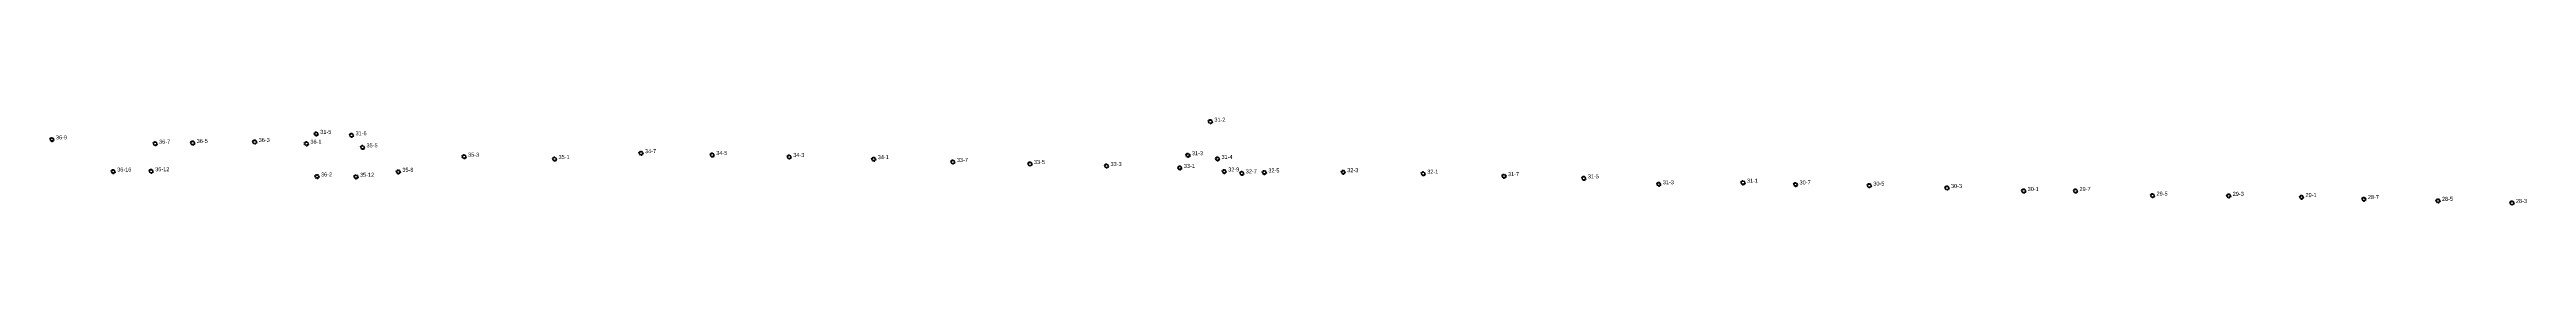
# Model space of a CAD drawing. Header units: inches. Extents: x 486468 to 494393, y 5455952 to 5461583.
# Drawn here: x 486468 to 487704, y 5456130 to 5456174 of the extents above; entities that cross this region are included whole.
import ezdxf

# ---------------------------------------------------------------- set-up
doc = ezdxf.new("R2010")
doc.units = ezdxf.units.IN
doc.header["$MEASUREMENT"] = 0
doc.layers.add('StreetLightingPoles', color=10, linetype='Continuous')

# ---------------------------------------------------------------- blocks, each defined once
blk = doc.blocks.new('Light')
at = {"color": 255}
for p, q in [((-0.7, 0.2), (-1.2, 0.4)), ((-0.4, 0.6), (-0.7, 1)), ((0, 0.7), (0, 1.2)), ((0.4, 0.6), (0.7, 1)), ((0.7, 0.2), (1.2, 0.4)), ((-0.7, -0.2), (-1.2, -0.4)), ((-0.4, -0.6), (-0.7, -1)), ((0, -0.8), (0, -1.3)), ((0.4, -0.6), (0.7, -1)), ((0.7, -0.2), (1.2, -0.4))]:
    blk.add_line(p, q, dxfattribs=at)
blk.add_circle((0, 0), 0.75, dxfattribs=at)

msp = doc.modelspace()

# ---------------------------------------------------------------- block references
at = {"layer": 'StreetLightingPoles'}
for p in [(486469.547, 5456162.689), (486570.69, 5456161.431), (486601.397, 5456165.457), (486619.008, 5456164.746), (487047.459, 5456171.543), (486521.017, 5456160.559), (486539.784, 5456160.915), (486596.5, 5456160.553), (486624.5, 5456158.753), (486675.154, 5456154.107), (486720.286, 5456152.946), (486763.431, 5456155.86), (486798.947, 5456154.95), (486837.35, 5456153.976), (486879.514, 5456152.88), (486919.009, 5456151.493), (486957.47, 5456150.483), (486995.66, 5456149.488), (487036.263, 5456154.828), (487051.026, 5456152.996), (486500.107, 5456146.691), (486519.041, 5456146.855), (486601.791, 5456144.264), (486621.217, 5456144.115), (486642.351, 5456146.564), (487032.219, 5456148.529), (487054.345, 5456146.747), (487063.107, 5456145.823), (487074.377, 5456146.25), (487113.721, 5456146.402), (487153.653, 5456145.645), (487193.915, 5456144.44), (487233.757, 5456143.339), (487271.163, 5456140.405), (487313.144, 5456141.157), (487339.381, 5456140.298), (487376.183, 5456139.721), (487414.961, 5456138.567), (487453.191, 5456137.041), (487479.043, 5456137.041), (487517.474, 5456134.733), (487555.466, 5456134.63), (487591.791, 5456133.976), (487622.88, 5456133.014), (487659.883, 5456132.142), (487696.776, 5456131.104)]:
    msp.add_blockref('Light', p, dxfattribs=at)

# ---------------------------------------------------------------- texts
for s, p in [('36-9', (486471.547, 5456162.689)), ('36-7', (486523.017, 5456160.559)), ('36-5', (486541.784, 5456160.915)), ('36-3', (486572.69, 5456161.431)), ('36-1', (486598.5, 5456160.553)), ('31-5', (486603.397, 5456165.457)), ('31-6', (486621.008, 5456164.746)), ('31-2', (487049.459, 5456171.543)), ('35-5', (486626.5, 5456158.753)), ('35-3', (486677.154, 5456154.107)), ('35-1', (486722.286, 5456152.946)), ('34-7', (486765.431, 5456155.86)), ('34-5', (486800.947, 5456154.95)), ('34-3', (486839.35, 5456153.976)), ('34-1', (486881.514, 5456152.88)), ('33-7', (486921.009, 5456151.493)), ('33-5', (486959.47, 5456150.483)), ('33-3', (486997.66, 5456149.488)), ('33-1', (487034.219, 5456148.529)), ('31-3', (487038.263, 5456154.828)), ('31-4', (487053.026, 5456152.996)), ('36-16', (486502.107, 5456146.691)), ('36-12', (486521.041, 5456146.855)), ('36-2', (486603.791, 5456144.264)), ('35-12', (486623.217, 5456144.115)), ('35-8', (486644.351, 5456146.564)), ('32-9', (487056.345, 5456146.747)), ('32-7', (487065.107, 5456145.823)), ('32-5', (487076.377, 5456146.25)), ('32-3', (487115.721, 5456146.402)), ('32-1', (487155.653, 5456145.645)), ('31-7', (487195.915, 5456144.44)), ('31-5', (487235.757, 5456143.339)), ('31-3', (487273.163, 5456140.405)), ('31-1', (487315.144, 5456141.157)), ('30-7', (487341.381, 5456140.298)), ('30-5', (487378.183, 5456139.721)), ('30-3', (487416.961, 5456138.567)), ('30-1', (487455.191, 5456137.041)), ('29-7', (487481.043, 5456137.041)), ('29-5', (487519.474, 5456134.733)), ('29-3', (487557.466, 5456134.63)), ('29-1', (487593.791, 5456133.976)), ('28-7', (487624.88, 5456133.014)), ('28-5', (487661.883, 5456132.142)), ('28-3', (487698.776, 5456131.104))]:
    msp.add_text(s, height=2, dxfattribs=at).set_placement(p)

doc.saveas('drawing.dxf')
